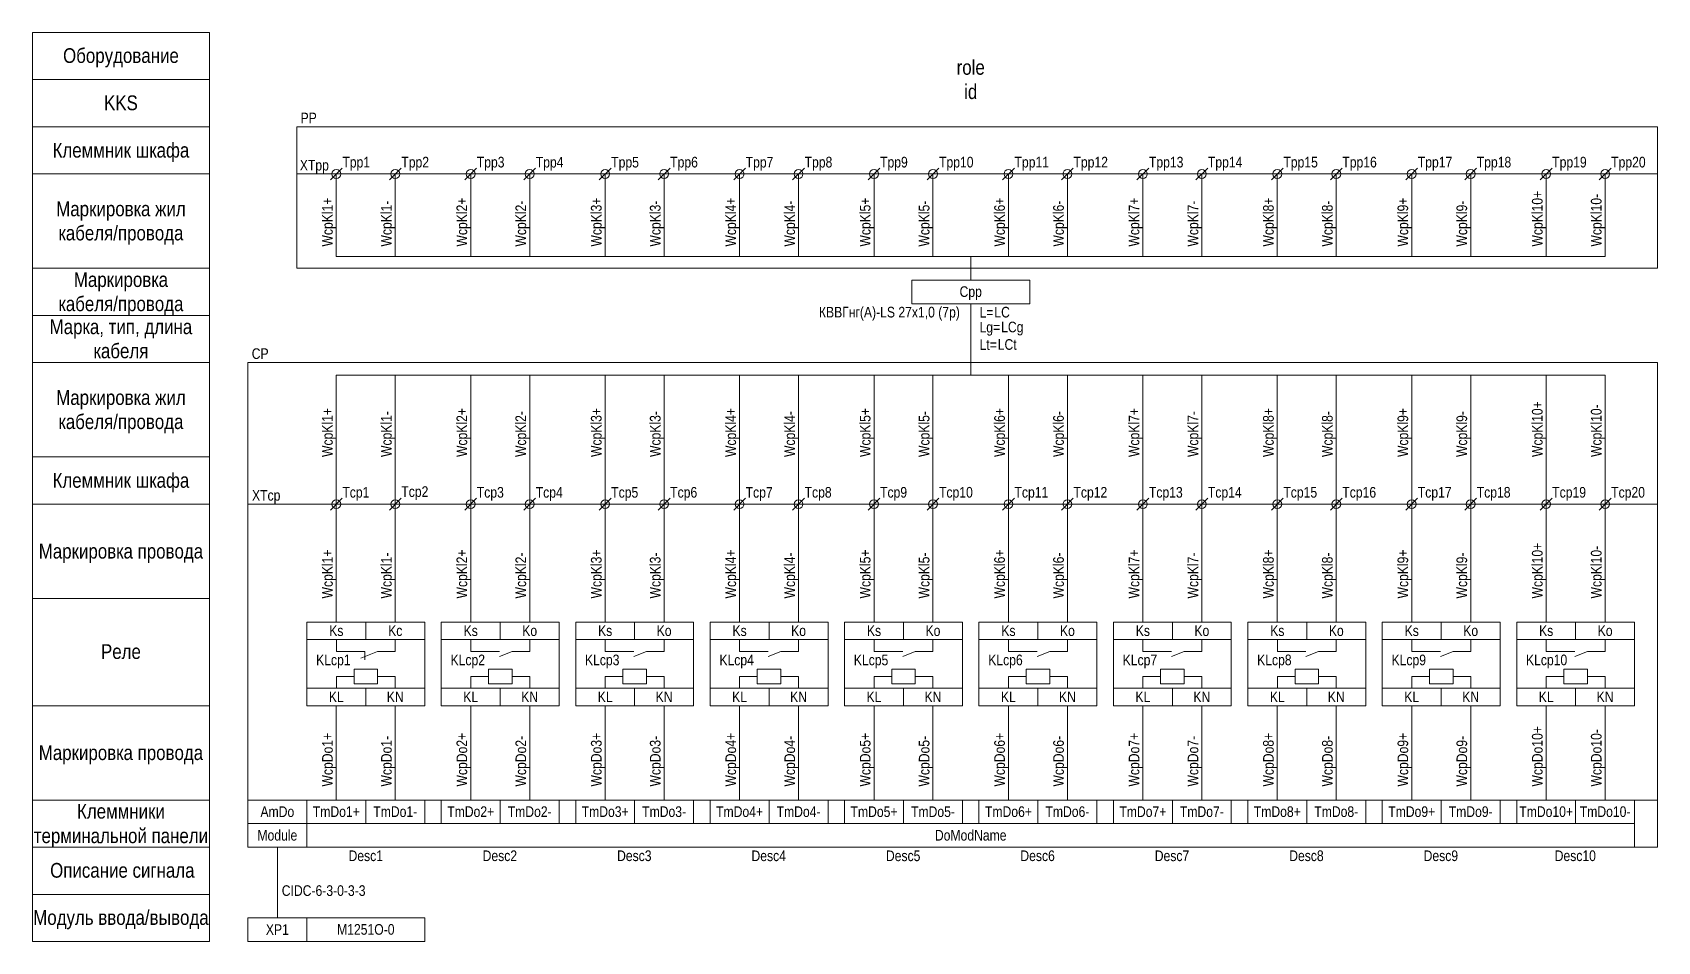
# Model space of a CAD drawing. Header units: millimetres. Extents: x 20 to 296, y -159 to -5.
import ezdxf

# ---------------------------------------------------------------- set-up
doc = ezdxf.new("R2010")
doc.units = ezdxf.units.MM
doc.header["$MEASUREMENT"] = 0
doc.linetypes.add('1_1', pattern=[2000, 1000, -1000])
doc.linetypes.add('4_2_1_2', pattern=[6702.777624, 3527.777672, -1763.888836, 0, -1411.111116])
for name, color, linetype in [('cp_names', 7, 'Continuous'), ('cp_params_di', 7, 'Continuous'), ('cp_params_do', 7, 'Continuous'), ('cp_static_di', 7, 'Continuous'), ('cp_static_do', 7, 'Continuous'), ('id_names', 7, 'Continuous'), ('id_params_di', 7, 'Continuous'), ('id_params_do', 7, 'Continuous'), ('id_static_di', 7, 'Continuous'), ('id_static_do', 7, 'Continuous')]:
    doc.layers.add(name, color=color, linetype=linetype)
doc.styles.add('СГЕНЕРИР_СТИЛЬ_1', font='ARIALN.TTF')

msp = doc.modelspace()

# ---------------------------------------------------------------- texts
at = {"layer": 'cp_names', "color": 7, "linetype": 'Continuous', "lineweight": 15, "insert": (35, -65.664115), "char_height": 2.5, "attachment_point": 2, "line_spacing_factor": 0.982786, "style": 'СГЕНЕРИР_СТИЛЬ_1'}
msp.add_mtext('\\A1;{\\pqc;\\fArial Narrow|b0|i0|c204|p34;Маркировка жил\\P\\pqc;\\fArial Narrow|b0|i0|c204|p34;кабеля/провода}', dxfattribs=at)
at = {"layer": 'cp_names', "color": 7, "linetype": 'Continuous', "lineweight": 15, "char_height": 2.5, "attachment_point": 2, "style": 'СГЕНЕРИР_СТИЛЬ_1'}
for s, insert in [('\\A1;{\\pqc;\\fArial Narrow|b0|i0|c204|p34;Клеммник\\fArial Narrow|b0|i0|c204|p34; шкафа}', (35, -79.717757)), ('\\A1;{\\pqc;\\fArial Narrow|b0|i0|c204|p34;Маркировка \\fArial Narrow|b0|i0|c204|p34;провода}', (35, -91.722933)), ('\\A1;{\\pqc;\\fArial Narrow|b0|i0|c204|p34;Реле}', (35, -108.753526)), ('\\A1;{\\pqc;\\fArial Narrow|b0|i0|c204|p34;Маркировка \\fArial Narrow|b0|i0|c204|p34;провода}', (35, -125.901755)), ('\\A1;{\\pqc;\\fArial Narrow|b0|i0|c204|p34;Описание сигнала}', (35.23526, -145.857646)), ('\\A1;{\\pqc;\\fArial Narrow|b0|i0|c204|p34;Модуль ввода/вывода}', (35.000029, -153.859411))]:
    msp.add_mtext(s, dxfattribs=dict(at, insert=insert))
at = {"layer": 'cp_names', "color": 7, "linetype": 'Continuous', "lineweight": 15, "insert": (35, -135.837745), "char_height": 2.5, "width": 30, "attachment_point": 2, "line_spacing_factor": 0.996518, "style": 'СГЕНЕРИР_СТИЛЬ_1'}
msp.add_mtext('\\A1;{\\pqc;\\fArial Narrow|b0|i0|c204|p34;Клеммник\\fArial Narrow|b0|i0|c204|p34;и терминальной панели}', dxfattribs=at)
at = {"layer": 'cp_params_di', "color": 7, "linetype": 'Continuous', "lineweight": 15, "char_height": 1.8, "style": 'СГЕНЕРИР_СТИЛЬ_1'}
for s, insert, attachment_point in [('\\A1;{\\pql;\\fArial Narrow|b0|i0|c204|p34;CP}', (57.181387, -58.566396), 1), ('\\A1;{\\pqr;\\fArial Narrow|b0|i0|c204|p34;XTcp}', (62.04351, -82.598162), 3), ('\\A1;{\\pql;\\fArial Narrow|b0|i0|c204|p34;Tcp1}', (72.55263, -82.087356), 1), ('\\A1;{\\pql;\\fArial Narrow|b0|i0|c204|p34;Tcp2}', (82.55263, -81.968974), 1), ('\\A1;{\\pql;\\fArial Narrow|b0|i0|c204|p34;Tcp3}', (95.352078, -82.087357), 1), ('\\A1;{\\pql;\\fArial Narrow|b0|i0|c204|p34;Tcp4}', (105.352078, -82.09498), 1), ('\\A1;{\\pql;\\fArial Narrow|b0|i0|c204|p34;Tcp5}', (118.151526, -82.094982), 1), ('\\A1;{\\pql;\\fArial Narrow|b0|i0|c204|p34;Tcp\\fArial Narrow|b0|i0|c204|p34;6}', (128.151536, -82.087358), 1), ('\\A1;{\\pql;\\fArial Narrow|b0|i0|c204|p34;Tcp\\fArial Narrow|b0|i0|c204|p34;7}', (140.950974, -82.094981), 1), ('\\A1;{\\pql;\\fArial Narrow|b0|i0|c204|p34;Tcp\\fArial Narrow|b0|i0|c204|p34;8}', (150.950974, -82.087358), 1), ('\\A1;{\\pql;\\fArial Narrow|b0|i0|c204|p34;Tcp\\fArial Narrow|b0|i0|c204|p34;9}', (163.750422, -82.08736), 1), ('\\A1;{\\pql;\\fArial Narrow|b0|i0|c204|p34;Tcp\\fArial Narrow|b0|i0|c204|p34;10}', (173.750432, -82.087359), 1), ('\\A1;{\\pql;\\fArial Narrow|b0|i0|c204|p34;Tcp\\fArial Narrow|b0|i0|c204|p34;11}', (186.54987, -82.087359), 1), ('\\A1;{\\pql;\\fArial Narrow|b0|i0|c204|p34;Tcp\\fArial Narrow|b0|i0|c204|p34;12}', (196.54987, -82.087359), 1), ('\\A1;{\\pql;\\fArial Narrow|b0|i0|c204|p34;Tcp\\fArial Narrow|b0|i0|c204|p34;13}', (209.349318, -82.087361), 1), ('\\A1;{\\pql;\\fArial Narrow|b0|i0|c204|p34;Tcp\\fArial Narrow|b0|i0|c204|p34;14}', (219.349328, -82.08736), 1), ('\\A1;{\\pql;\\fArial Narrow|b0|i0|c204|p34;Tcp\\fArial Narrow|b0|i0|c204|p34;15}', (232.148766, -82.08736), 1), ('\\A1;{\\pql;\\fArial Narrow|b0|i0|c204|p34;Tcp\\fArial Narrow|b0|i0|c204|p34;16}', (242.148766, -82.08736), 1), ('\\A1;{\\pql;\\fArial Narrow|b0|i0|c204|p34;Tcp\\fArial Narrow|b0|i0|c204|p34;17}', (254.948214, -82.087362), 1), ('\\A1;{\\pql;\\fArial Narrow|b0|i0|c204|p34;Tcp\\fArial Narrow|b0|i0|c204|p34;18}', (264.948224, -82.087361), 1), ('\\A1;{\\pql;\\fArial Narrow|b0|i0|c204|p34;Tcp\\fArial Narrow|b0|i0|c204|p34;19}', (277.747662, -82.087364), 1), ('\\A1;{\\pql;\\fArial Narrow|b0|i0|c204|p34;Tcp\\fArial Narrow|b0|i0|c204|p34;20}', (287.747672, -82.087363), 1)]:
    msp.add_mtext(s, dxfattribs=dict(at, insert=insert, attachment_point=attachment_point))
at = {"layer": 'cp_params_do', "color": 7, "linetype": 'Continuous', "lineweight": 15, "char_height": 1.8, "attachment_point": 1, "rotation": 90, "style": 'СГЕНЕРИР_СТИЛЬ_1'}
for s, insert in [('\\A1;{\\pql;\\pt2.5;\\fArial Narrow|b0|i0|c204|p34;WcpKl\\fArial Narrow|b0|i0|c204|p34;10\\fArial Narrow|b0|i0|c204|p34;+}', (274.311343, -41.308688)), ('\\A1;{\\pql;\\fArial Narrow|b0|i0|c204|p34;WcpKl\\fArial Narrow|b0|i0|c204|p34;10\\fArial Narrow|b0|i0|c204|p34;-}', (284.311343, -41.308687)), ('\\A1;{\\pql;\\fArial Narrow|b0|i0|c204|p34;WcpKl\\fArial Narrow|b0|i0|c204|p34;1\\fArial Narrow|b0|i0|c204|p34;+}', (69.116311, -41.308679)), ('\\A1;{\\pql;\\fArial Narrow|b0|i0|c204|p34;WcpKl\\fArial Narrow|b0|i0|c204|p34;1\\fArial Narrow|b0|i0|c204|p34;-}', (79.116311, -41.308678)), ('\\A1;{\\pql;\\fArial Narrow|b0|i0|c204|p34;WcpKl\\fArial Narrow|b0|i0|c204|p34;2\\fArial Narrow|b0|i0|c204|p34;+}', (91.915759, -41.308679)), ('\\A1;{\\pql;\\fArial Narrow|b0|i0|c204|p34;WcpKl\\fArial Narrow|b0|i0|c204|p34;2\\fArial Narrow|b0|i0|c204|p34;-}', (101.915759, -41.308679)), ('\\A1;{\\pql;\\pt2.5;\\fArial Narrow|b0|i0|c204|p34;WcpKl\\fArial Narrow|b0|i0|c204|p34;3\\fArial Narrow|b0|i0|c204|p34;+}', (114.715207, -41.308681)), ('\\A1;{\\pql;\\fArial Narrow|b0|i0|c204|p34;WcpKl\\fArial Narrow|b0|i0|c204|p34;3\\fArial Narrow|b0|i0|c204|p34;-}', (124.715207, -41.308681)), ('\\A1;{\\pql;\\fArial Narrow|b0|i0|c204|p34;WcpKl\\fArial Narrow|b0|i0|c204|p34;4\\fArial Narrow|b0|i0|c204|p34;+}', (137.522279, -41.308681)), ('\\A1;{\\pql;\\fArial Narrow|b0|i0|c204|p34;WcpKl\\fArial Narrow|b0|i0|c204|p34;4\\fArial Narrow|b0|i0|c204|p34;-}', (147.522279, -41.308681)), ('\\A1;{\\pql;\\pt2.5;\\fArial Narrow|b0|i0|c204|p34;WcpK\\fArial Narrow|b0|i0|c204|p34;l5\\fArial Narrow|b0|i0|c204|p34;+}', (160.321727, -41.308683)), ('\\A1;{\\pql;\\fArial Narrow|b0|i0|c204|p34;WcpKl\\fArial Narrow|b0|i0|c204|p34;5\\fArial Narrow|b0|i0|c204|p34;-}', (170.321727, -41.308683)), ('\\A1;{\\pql;\\fArial Narrow|b0|i0|c204|p34;WcpKl\\fArial Narrow|b0|i0|c204|p34;6\\fArial Narrow|b0|i0|c204|p34;+}', (183.113551, -41.308682)), ('\\A1;{\\pql;\\fArial Narrow|b0|i0|c204|p34;WcpKl\\fArial Narrow|b0|i0|c204|p34;6\\fArial Narrow|b0|i0|c204|p34;-}', (193.113551, -41.308682)), ('\\A1;{\\pql;\\pt2.5;\\fArial Narrow|b0|i0|c204|p34;WcpKl\\fArial Narrow|b0|i0|c204|p34;7\\fArial Narrow|b0|i0|c204|p34;+}', (205.920622, -41.308684)), ('\\A1;{\\pql;\\fArial Narrow|b0|i0|c204|p34;WcpKl\\fArial Narrow|b0|i0|c204|p34;7\\fArial Narrow|b0|i0|c204|p34;-}', (215.920622, -41.308684)), ('\\A1;{\\pql;\\fArial Narrow|b0|i0|c204|p34;WcpKl\\fArial Narrow|b0|i0|c204|p34;8\\fArial Narrow|b0|i0|c204|p34;+}', (228.712447, -41.308684)), ('\\A1;{\\pql;\\fArial Narrow|b0|i0|c204|p34;WcpKl\\fArial Narrow|b0|i0|c204|p34;8\\fArial Narrow|b0|i0|c204|p34;-}', (238.712447, -41.308683)), ('\\A1;{\\pql;\\pt2.5;\\fArial Narrow|b0|i0|c204|p34;WcpKl\\fArial Narrow|b0|i0|c204|p34;9\\fArial Narrow|b0|i0|c204|p34;+}', (251.511895, -41.308686)), ('\\A1;{\\pql;\\fArial Narrow|b0|i0|c204|p34;WcpKl\\fArial Narrow|b0|i0|c204|p34;9\\fArial Narrow|b0|i0|c204|p34;-}', (261.511895, -41.308685)), ('\\A1;{\\pql;\\fArial Narrow|b0|i0|c204|p34;WcpKl\\fArial Narrow|b0|i0|c204|p34;1\\fArial Narrow|b0|i0|c204|p34;+}', (69.116311, -76.999998)), ('\\A1;{\\pql;\\fArial Narrow|b0|i0|c204|p34;WcpKl\\fArial Narrow|b0|i0|c204|p34;2\\fArial Narrow|b0|i0|c204|p34;+}', (91.915759, -76.999999)), ('\\A1;{\\pql;\\pt2.5;\\fArial Narrow|b0|i0|c204|p34;WcpKl\\fArial Narrow|b0|i0|c204|p34;3\\fArial Narrow|b0|i0|c204|p34;+}', (114.715207, -77.000001)), ('\\A1;{\\pql;\\fArial Narrow|b0|i0|c204|p34;WcpKl\\fArial Narrow|b0|i0|c204|p34;4\\fArial Narrow|b0|i0|c204|p34;+}', (137.522279, -77.000001)), ('\\A1;{\\pql;\\pt2.5;\\fArial Narrow|b0|i0|c204|p34;WcpK\\fArial Narrow|b0|i0|c204|p34;l5\\fArial Narrow|b0|i0|c204|p34;+}', (160.321727, -77.000003)), ('\\A1;{\\pql;\\fArial Narrow|b0|i0|c204|p34;WcpKl\\fArial Narrow|b0|i0|c204|p34;6\\fArial Narrow|b0|i0|c204|p34;+}', (183.113551, -77.000002)), ('\\A1;{\\pql;\\pt2.5;\\fArial Narrow|b0|i0|c204|p34;WcpKl\\fArial Narrow|b0|i0|c204|p34;7\\fArial Narrow|b0|i0|c204|p34;+}', (205.920622, -77.000004)), ('\\A1;{\\pql;\\fArial Narrow|b0|i0|c204|p34;WcpKl\\fArial Narrow|b0|i0|c204|p34;8\\fArial Narrow|b0|i0|c204|p34;+}', (228.712447, -77.000003)), ('\\A1;{\\pql;\\pt2.5;\\fArial Narrow|b0|i0|c204|p34;WcpKl\\fArial Narrow|b0|i0|c204|p34;9\\fArial Narrow|b0|i0|c204|p34;+}', (251.511895, -77.000005)), ('\\A1;{\\pql;\\pt2.5;\\fArial Narrow|b0|i0|c204|p34;WcpKl\\fArial Narrow|b0|i0|c204|p34;10\\fArial Narrow|b0|i0|c204|p34;+}', (274.311343, -77.000007)), ('\\A1;{\\pql;\\fArial Narrow|b0|i0|c204|p34;WcpKl\\fArial Narrow|b0|i0|c204|p34;10\\fArial Narrow|b0|i0|c204|p34;-}', (284.311343, -77.000006)), ('\\A1;{\\pql;\\fArial Narrow|b0|i0|c204|p34;WcpKl\\fArial Narrow|b0|i0|c204|p34;1\\fArial Narrow|b0|i0|c204|p34;-}', (79.116311, -76.999997)), ('\\A1;{\\pql;\\fArial Narrow|b0|i0|c204|p34;WcpKl\\fArial Narrow|b0|i0|c204|p34;2\\fArial Narrow|b0|i0|c204|p34;-}', (101.915759, -76.999998)), ('\\A1;{\\pql;\\fArial Narrow|b0|i0|c204|p34;WcpKl\\fArial Narrow|b0|i0|c204|p34;3\\fArial Narrow|b0|i0|c204|p34;-}', (124.715207, -77)), ('\\A1;{\\pql;\\fArial Narrow|b0|i0|c204|p34;WcpKl\\fArial Narrow|b0|i0|c204|p34;4\\fArial Narrow|b0|i0|c204|p34;-}', (147.522279, -77)), ('\\A1;{\\pql;\\fArial Narrow|b0|i0|c204|p34;WcpKl\\fArial Narrow|b0|i0|c204|p34;5\\fArial Narrow|b0|i0|c204|p34;-}', (170.321727, -77.000002)), ('\\A1;{\\pql;\\fArial Narrow|b0|i0|c204|p34;WcpKl\\fArial Narrow|b0|i0|c204|p34;6\\fArial Narrow|b0|i0|c204|p34;-}', (193.113551, -77.000001)), ('\\A1;{\\pql;\\fArial Narrow|b0|i0|c204|p34;WcpKl\\fArial Narrow|b0|i0|c204|p34;7\\fArial Narrow|b0|i0|c204|p34;-}', (215.920622, -77.000003)), ('\\A1;{\\pql;\\fArial Narrow|b0|i0|c204|p34;WcpKl\\fArial Narrow|b0|i0|c204|p34;8\\fArial Narrow|b0|i0|c204|p34;-}', (238.712447, -77.000002)), ('\\A1;{\\pql;\\fArial Narrow|b0|i0|c204|p34;WcpKl\\fArial Narrow|b0|i0|c204|p34;9\\fArial Narrow|b0|i0|c204|p34;-}', (261.511895, -77.000004)), ('\\A1;{\\pql;\\fArial Narrow|b0|i0|c204|p34;WcpKl\\fArial Narrow|b0|i0|c204|p34;1\\fArial Narrow|b0|i0|c204|p34;+}', (69.116311, -101)), ('\\A1;{\\pql;\\fArial Narrow|b0|i0|c204|p34;WcpKl\\fArial Narrow|b0|i0|c204|p34;1\\fArial Narrow|b0|i0|c204|p34;-}', (79.116311, -100.999999)), ('\\A1;{\\pql;\\fArial Narrow|b0|i0|c204|p34;WcpKl\\fArial Narrow|b0|i0|c204|p34;2\\fArial Narrow|b0|i0|c204|p34;+}', (91.915759, -101.000001)), ('\\A1;{\\pql;\\fArial Narrow|b0|i0|c204|p34;WcpKl\\fArial Narrow|b0|i0|c204|p34;2\\fArial Narrow|b0|i0|c204|p34;-}', (101.915759, -101)), ('\\A1;{\\pql;\\pt2.5;\\fArial Narrow|b0|i0|c204|p34;WcpKl\\fArial Narrow|b0|i0|c204|p34;3\\fArial Narrow|b0|i0|c204|p34;+}', (114.715207, -101.000003)), ('\\A1;{\\pql;\\fArial Narrow|b0|i0|c204|p34;WcpKl\\fArial Narrow|b0|i0|c204|p34;3\\fArial Narrow|b0|i0|c204|p34;-}', (124.715207, -101.000002)), ('\\A1;{\\pql;\\fArial Narrow|b0|i0|c204|p34;WcpKl\\fArial Narrow|b0|i0|c204|p34;4\\fArial Narrow|b0|i0|c204|p34;+}', (137.522279, -101.000002)), ('\\A1;{\\pql;\\fArial Narrow|b0|i0|c204|p34;WcpKl\\fArial Narrow|b0|i0|c204|p34;4\\fArial Narrow|b0|i0|c204|p34;-}', (147.522279, -101.000001)), ('\\A1;{\\pql;\\pt2.5;\\fArial Narrow|b0|i0|c204|p34;WcpK\\fArial Narrow|b0|i0|c204|p34;l5\\fArial Narrow|b0|i0|c204|p34;+}', (160.321727, -101.000004)), ('\\A1;{\\pql;\\fArial Narrow|b0|i0|c204|p34;WcpKl\\fArial Narrow|b0|i0|c204|p34;5\\fArial Narrow|b0|i0|c204|p34;-}', (170.321727, -101.000003)), ('\\A1;{\\pql;\\fArial Narrow|b0|i0|c204|p34;WcpKl\\fArial Narrow|b0|i0|c204|p34;6\\fArial Narrow|b0|i0|c204|p34;+}', (183.113551, -101.000003)), ('\\A1;{\\pql;\\fArial Narrow|b0|i0|c204|p34;WcpKl\\fArial Narrow|b0|i0|c204|p34;6\\fArial Narrow|b0|i0|c204|p34;-}', (193.113551, -101.000002)), ('\\A1;{\\pql;\\pt2.5;\\fArial Narrow|b0|i0|c204|p34;WcpKl\\fArial Narrow|b0|i0|c204|p34;7\\fArial Narrow|b0|i0|c204|p34;+}', (205.920622, -101.000005)), ('\\A1;{\\pql;\\fArial Narrow|b0|i0|c204|p34;WcpKl\\fArial Narrow|b0|i0|c204|p34;7\\fArial Narrow|b0|i0|c204|p34;-}', (215.920622, -101.000004)), ('\\A1;{\\pql;\\fArial Narrow|b0|i0|c204|p34;WcpKl\\fArial Narrow|b0|i0|c204|p34;8\\fArial Narrow|b0|i0|c204|p34;+}', (228.712447, -101.000004)), ('\\A1;{\\pql;\\fArial Narrow|b0|i0|c204|p34;WcpKl\\fArial Narrow|b0|i0|c204|p34;8\\fArial Narrow|b0|i0|c204|p34;-}', (238.712447, -101.000003)), ('\\A1;{\\pql;\\pt2.5;\\fArial Narrow|b0|i0|c204|p34;WcpKl\\fArial Narrow|b0|i0|c204|p34;9\\fArial Narrow|b0|i0|c204|p34;+}', (251.511895, -101.000006)), ('\\A1;{\\pql;\\fArial Narrow|b0|i0|c204|p34;WcpKl\\fArial Narrow|b0|i0|c204|p34;9\\fArial Narrow|b0|i0|c204|p34;-}', (261.511895, -101.000005)), ('\\A1;{\\pql;\\pt2.5;\\fArial Narrow|b0|i0|c204|p34;WcpKl\\fArial Narrow|b0|i0|c204|p34;10\\fArial Narrow|b0|i0|c204|p34;+}', (274.311343, -101.000008)), ('\\A1;{\\pql;\\fArial Narrow|b0|i0|c204|p34;WcpKl\\fArial Narrow|b0|i0|c204|p34;10\\fArial Narrow|b0|i0|c204|p34;-}', (284.311343, -101.000007)), ('\\A1;{\\pql;\\fArial Narrow|b0|i0|c204|p34;WcpDo1\\fArial Narrow|b0|i0|c204|p34;+}', (69.116313, -132.8942)), ('\\A1;{\\pql;\\fArial Narrow|b0|i0|c204|p34;WcpDo\\fArial Narrow|b0|i0|c204|p34;2\\fArial Narrow|b0|i0|c204|p34;+}', (91.915758, -132.8942)), ('\\A1;{\\pql;\\fArial Narrow|b0|i0|c204|p34;WcpDo\\fArial Narrow|b0|i0|c204|p34;3\\fArial Narrow|b0|i0|c204|p34;+}', (114.715206, -132.894202)), ('\\A1;{\\pql;\\fArial Narrow|b0|i0|c204|p34;WcpDo\\fArial Narrow|b0|i0|c204|p34;4\\fArial Narrow|b0|i0|c204|p34;+}', (137.522277, -132.894201)), ('\\A1;{\\pql;\\fArial Narrow|b0|i0|c204|p34;WcpDo\\fArial Narrow|b0|i0|c204|p34;5\\fArial Narrow|b0|i0|c204|p34;+}', (160.321725, -132.894203)), ('\\A1;{\\pql;\\fArial Narrow|b0|i0|c204|p34;WcpDo\\fArial Narrow|b0|i0|c204|p34;6\\fArial Narrow|b0|i0|c204|p34;+}', (183.11355, -132.894203)), ('\\A1;{\\pql;\\fArial Narrow|b0|i0|c204|p34;WcpDo\\fArial Narrow|b0|i0|c204|p34;7\\fArial Narrow|b0|i0|c204|p34;+}', (205.920621, -132.894205)), ('\\A1;{\\pql;\\fArial Narrow|b0|i0|c204|p34;WcpDo\\fArial Narrow|b0|i0|c204|p34;8\\fArial Narrow|b0|i0|c204|p34;+}', (228.712446, -132.894204)), ('\\A1;{\\pql;\\fArial Narrow|b0|i0|c204|p34;WcpDo\\fArial Narrow|b0|i0|c204|p34;9\\fArial Narrow|b0|i0|c204|p34;+}', (251.511893, -132.894206)), ('\\A1;{\\pql;\\fArial Narrow|b0|i0|c204|p34;WcpDo\\fArial Narrow|b0|i0|c204|p34;10\\fArial Narrow|b0|i0|c204|p34;+}', (274.311341, -132.894208)), ('\\A1;{\\pql;\\fArial Narrow|b0|i0|c204|p34;WcpDo\\fArial Narrow|b0|i0|c204|p34;10\\fArial Narrow|b0|i0|c204|p34;-}', (284.311337, -132.894203)), ('\\A1;{\\pql;\\fArial Narrow|b0|i0|c204|p34;WcpDo1\\fArial Narrow|b0|i0|c204|p34;-}', (79.116309, -132.894195)), ('\\A1;{\\pql;\\fArial Narrow|b0|i0|c204|p34;WcpDo\\fArial Narrow|b0|i0|c204|p34;2\\fArial Narrow|b0|i0|c204|p34;-}', (101.915754, -132.894195)), ('\\A1;{\\pql;\\fArial Narrow|b0|i0|c204|p34;WcpDo\\fArial Narrow|b0|i0|c204|p34;3\\fArial Narrow|b0|i0|c204|p34;-}', (124.715202, -132.894197)), ('\\A1;{\\pql;\\fArial Narrow|b0|i0|c204|p34;WcpDo\\fArial Narrow|b0|i0|c204|p34;4\\fArial Narrow|b0|i0|c204|p34;-}', (147.522273, -132.894197)), ('\\A1;{\\pql;\\fArial Narrow|b0|i0|c204|p34;WcpDo\\fArial Narrow|b0|i0|c204|p34;5\\fArial Narrow|b0|i0|c204|p34;-}', (170.321721, -132.894199)), ('\\A1;{\\pql;\\fArial Narrow|b0|i0|c204|p34;WcpDo\\fArial Narrow|b0|i0|c204|p34;6\\fArial Narrow|b0|i0|c204|p34;-}', (193.113546, -132.894198)), ('\\A1;{\\pql;\\fArial Narrow|b0|i0|c204|p34;WcpDo\\fArial Narrow|b0|i0|c204|p34;7\\fArial Narrow|b0|i0|c204|p34;-}', (215.920617, -132.8942)), ('\\A1;{\\pql;\\fArial Narrow|b0|i0|c204|p34;WcpDo\\fArial Narrow|b0|i0|c204|p34;8\\fArial Narrow|b0|i0|c204|p34;-}', (238.712441, -132.894199)), ('\\A1;{\\pql;\\fArial Narrow|b0|i0|c204|p34;WcpDo\\fArial Narrow|b0|i0|c204|p34;9\\fArial Narrow|b0|i0|c204|p34;-}', (261.511889, -132.894201))]:
    msp.add_mtext(s, dxfattribs=dict(at, insert=insert))
at = {"layer": 'cp_params_do', "color": 7, "linetype": 'Continuous', "lineweight": 15, "char_height": 1.8, "attachment_point": 2, "style": 'СГЕНЕРИР_СТИЛЬ_1'}
for s, insert in [('\\A1;{\\pqc;\\fArial Narrow|b0|i0|c204|p34;Ks}', (71.525773, -105.562877)), ('\\A1;{\\pqc;\\fArial Narrow|b0|i0|c204|p34;Kc}', (81.525773, -105.562875)), ('\\A1;{\\pqc;\\fArial Narrow|b0|i0|c204|p34;Ks}', (94.325221, -105.562876)), ('\\A1;{\\pqc;\\fArial Narrow|b0|i0|c204|p34;Ko}', (104.325221, -105.562875)), ('\\A1;{\\pqc;\\fArial Narrow|b0|i0|c204|p34;Ks}', (117.124669, -105.562878)), ('\\A1;{\\pqc;\\fArial Narrow|b0|i0|c204|p34;Ko}', (127.124669, -105.562877)), ('\\A1;{\\pqc;\\fArial Narrow|b0|i0|c204|p34;Ks}', (139.924117, -105.562877)), ('\\A1;{\\pqc;\\fArial Narrow|b0|i0|c204|p34;Ko}', (149.924117, -105.562876)), ('\\A1;{\\pqc;\\fArial Narrow|b0|i0|c204|p34;Ks}', (162.723565, -105.562879)), ('\\A1;{\\pqc;\\fArial Narrow|b0|i0|c204|p34;Ko}', (172.723565, -105.562878)), ('\\A1;{\\pqc;\\fArial Narrow|b0|i0|c204|p34;Ks}', (185.523013, -105.562878)), ('\\A1;{\\pqc;\\fArial Narrow|b0|i0|c204|p34;Ko}', (195.523013, -105.562877)), ('\\A1;{\\pqc;\\fArial Narrow|b0|i0|c204|p34;Ks}', (208.322461, -105.56288)), ('\\A1;{\\pqc;\\fArial Narrow|b0|i0|c204|p34;Ko}', (218.322461, -105.562879)), ('\\A1;{\\pqc;\\fArial Narrow|b0|i0|c204|p34;Ks}', (231.121908, -105.562879)), ('\\A1;{\\pqc;\\fArial Narrow|b0|i0|c204|p34;Ko}', (241.121908, -105.562878)), ('\\A1;{\\pqc;\\fArial Narrow|b0|i0|c204|p34;Ks}', (253.921356, -105.562881)), ('\\A1;{\\pqc;\\fArial Narrow|b0|i0|c204|p34;Ko}', (263.921356, -105.56288)), ('\\A1;{\\pqc;\\fArial Narrow|b0|i0|c204|p34;Ks}', (276.720804, -105.562883)), ('\\A1;{\\pqc;\\fArial Narrow|b0|i0|c204|p34;Ko}', (286.720804, -105.562882)), ('\\A1;{\\pqc;\\fArial Narrow|b0|i0|c204|p34;KLcp\\fArial Narrow|b0|i0|c204|p34;1}', (71.023511, -110.519959)), ('\\A1;{\\pqc;\\fArial Narrow|b0|i0|c204|p34;KLcp\\fArial Narrow|b0|i0|c204|p34;2}', (93.822959, -110.519959)), ('\\A1;{\\pqc;\\fArial Narrow|b0|i0|c204|p34;KLcp\\fArial Narrow|b0|i0|c204|p34;3}', (116.622407, -110.519961)), ('\\A1;{\\pqc;\\fArial Narrow|b0|i0|c204|p34;KLcp\\fArial Narrow|b0|i0|c204|p34;4}', (139.421852, -110.527584)), ('\\A1;{\\pqc;\\fArial Narrow|b0|i0|c204|p34;KLcp\\fArial Narrow|b0|i0|c204|p34;5}', (162.2213, -110.527586)), ('\\A1;{\\pqc;\\fArial Narrow|b0|i0|c204|p34;KLcp\\fArial Narrow|b0|i0|c204|p34;6}', (185.020748, -110.519962)), ('\\A1;{\\pqc;\\fArial Narrow|b0|i0|c204|p34;KLcp\\fArial Narrow|b0|i0|c204|p34;7}', (207.820196, -110.527587)), ('\\A1;{\\pqc;\\fArial Narrow|b0|i0|c204|p34;KLcp\\fArial Narrow|b0|i0|c204|p34;8}', (230.619644, -110.519963)), ('\\A1;{\\pqc;\\fArial Narrow|b0|i0|c204|p34;KLcp\\fArial Narrow|b0|i0|c204|p34;9}', (253.419092, -110.519965)), ('\\A1;{\\pqc;\\fArial Narrow|b0|i0|c204|p34;KLcp\\fArial Narrow|b0|i0|c204|p34;10}', (276.794536, -110.519967)), ('\\A1;{\\pqc;\\fArial Narrow|b0|i0|c204|p34;KL}', (71.525773, -116.776984)), ('\\A1;{\\pqc;\\fArial Narrow|b0|i0|c204|p34;KN}', (81.525773, -116.776987)), ('\\A1;{\\pqc;\\fArial Narrow|b0|i0|c204|p34;KL}', (94.325221, -116.776984)), ('\\A1;{\\pqc;\\fArial Narrow|b0|i0|c204|p34;KN}', (104.325221, -116.776987)), ('\\A1;{\\pqc;\\fArial Narrow|b0|i0|c204|p34;KL}', (117.124669, -116.776986)), ('\\A1;{\\pqc;\\fArial Narrow|b0|i0|c204|p34;KN}', (127.124669, -116.776989)), ('\\A1;{\\pqc;\\fArial Narrow|b0|i0|c204|p34;KL}', (139.924117, -116.776985)), ('\\A1;{\\pqc;\\fArial Narrow|b0|i0|c204|p34;KN}', (149.924117, -116.776988)), ('\\A1;{\\pqc;\\fArial Narrow|b0|i0|c204|p34;KL}', (162.723565, -116.776987)), ('\\A1;{\\pqc;\\fArial Narrow|b0|i0|c204|p34;KN}', (172.723565, -116.77699)), ('\\A1;{\\pqc;\\fArial Narrow|b0|i0|c204|p34;KL}', (185.523013, -116.776986)), ('\\A1;{\\pqc;\\fArial Narrow|b0|i0|c204|p34;KN}', (195.523013, -116.776989)), ('\\A1;{\\pqc;\\fArial Narrow|b0|i0|c204|p34;KL}', (208.322461, -116.776988)), ('\\A1;{\\pqc;\\fArial Narrow|b0|i0|c204|p34;KN}', (218.322461, -116.776991)), ('\\A1;{\\pqc;\\fArial Narrow|b0|i0|c204|p34;KL}', (231.121908, -116.776987)), ('\\A1;{\\pqc;\\fArial Narrow|b0|i0|c204|p34;KN}', (241.121908, -116.77699)), ('\\A1;{\\pqc;\\fArial Narrow|b0|i0|c204|p34;KL}', (253.921356, -116.776989)), ('\\A1;{\\pqc;\\fArial Narrow|b0|i0|c204|p34;KN}', (263.921356, -116.776992)), ('\\A1;{\\pqc;\\fArial Narrow|b0|i0|c204|p34;KL}', (276.720804, -116.776991)), ('\\A1;{\\pqc;\\fArial Narrow|b0|i0|c204|p34;KN}', (286.720804, -116.776994)), ('\\A1;{\\pqc;\\fArial Narrow|b0|i0|c204|p34;Am\\fArial Narrow|b0|i0|c204|p34;Do}', (61.525773, -136.259337)), ('\\A1;{\\pqc;\\fArial Narrow|b0|i0|c204|p34;TmD\\fArial Narrow|b0|i0|c204|p34;o\\fArial Narrow|b0|i0|c204|p34;1+}', (71.525773, -136.251716)), ('\\A1;{\\pqc;\\fArial Narrow|b0|i0|c204|p34;TmD\\fArial Narrow|b0|i0|c204|p34;o\\fArial Narrow|b0|i0|c204|p34;1-}', (81.525773, -136.251716)), ('\\A1;{\\pqc;\\fArial Narrow|b0|i0|c204|p34;TmD\\fArial Narrow|b0|i0|c204|p34;o\\fArial Narrow|b0|i0|c204|p34;2+}', (94.325221, -136.251716)), ('\\A1;{\\pqc;\\fArial Narrow|b0|i0|c204|p34;TmD\\fArial Narrow|b0|i0|c204|p34;o\\fArial Narrow|b0|i0|c204|p34;2-}', (104.325221, -136.251716)), ('\\A1;{\\pqc;\\fArial Narrow|b0|i0|c204|p34;TmD\\fArial Narrow|b0|i0|c204|p34;o3\\fArial Narrow|b0|i0|c204|p34;+}', (117.124669, -136.251718)), ('\\A1;{\\pqc;\\fArial Narrow|b0|i0|c204|p34;TmD\\fArial Narrow|b0|i0|c204|p34;o3\\fArial Narrow|b0|i0|c204|p34;-}', (127.124669, -136.251718)), ('\\A1;{\\pqc;\\fArial Narrow|b0|i0|c204|p34;TmDo\\fArial Narrow|b0|i0|c204|p34;4\\fArial Narrow|b0|i0|c204|p34;+}', (139.924117, -136.259341)), ('\\A1;{\\pqc;\\fArial Narrow|b0|i0|c204|p34;TmDo\\fArial Narrow|b0|i0|c204|p34;4\\fArial Narrow|b0|i0|c204|p34;-}', (149.924117, -136.259341)), ('\\A1;{\\pqc;\\fArial Narrow|b0|i0|c204|p34;TmDo\\fArial Narrow|b0|i0|c204|p34;5\\fArial Narrow|b0|i0|c204|p34;+}', (162.723565, -136.259343)), ('\\A1;{\\pqc;\\fArial Narrow|b0|i0|c204|p34;TmDo\\fArial Narrow|b0|i0|c204|p34;5\\fArial Narrow|b0|i0|c204|p34;-}', (172.723565, -136.259343)), ('\\A1;{\\pqc;\\fArial Narrow|b0|i0|c204|p34;TmDo\\fArial Narrow|b0|i0|c204|p34;6\\fArial Narrow|b0|i0|c204|p34;+}', (185.523013, -136.251719)), ('\\A1;{\\pqc;\\fArial Narrow|b0|i0|c204|p34;TmDo\\fArial Narrow|b0|i0|c204|p34;6\\fArial Narrow|b0|i0|c204|p34;-}', (195.523013, -136.251719)), ('\\A1;{\\pqc;\\fArial Narrow|b0|i0|c204|p34;TmDo\\fArial Narrow|b0|i0|c204|p34;7\\fArial Narrow|b0|i0|c204|p34;+}', (208.322461, -136.259344)), ('\\A1;{\\pqc;\\fArial Narrow|b0|i0|c204|p34;TmDo\\fArial Narrow|b0|i0|c204|p34;7\\fArial Narrow|b0|i0|c204|p34;-}', (218.322461, -136.259344)), ('\\A1;{\\pqc;\\fArial Narrow|b0|i0|c204|p34;TmDo\\fArial Narrow|b0|i0|c204|p34;8\\fArial Narrow|b0|i0|c204|p34;+}', (231.121908, -136.25172)), ('\\A1;{\\pqc;\\fArial Narrow|b0|i0|c204|p34;TmDo\\fArial Narrow|b0|i0|c204|p34;8\\fArial Narrow|b0|i0|c204|p34;-}', (241.121908, -136.25172)), ('\\A1;{\\pqc;\\fArial Narrow|b0|i0|c204|p34;TmDo\\fArial Narrow|b0|i0|c204|p34;9\\fArial Narrow|b0|i0|c204|p34;+}', (253.921356, -136.251722)), ('\\A1;{\\pqc;\\fArial Narrow|b0|i0|c204|p34;TmDo\\fArial Narrow|b0|i0|c204|p34;9\\fArial Narrow|b0|i0|c204|p34;-}', (263.921356, -136.251722)), ('\\A1;{\\pqc;\\fArial Narrow|b0|i0|c204|p34;TmDo\\fArial Narrow|b0|i0|c204|p34;10\\fArial Narrow|b0|i0|c204|p34;+}', (276.720804, -136.251724)), ('\\A1;{\\pqc;\\fArial Narrow|b0|i0|c204|p34;TmDo\\fArial Narrow|b0|i0|c204|p34;10\\fArial Narrow|b0|i0|c204|p34;-}', (286.720804, -136.251724)), ('\\A1;{\\pqc;\\fArial Narrow|b0|i0|c204|p34;D\\fArial Narrow|b0|i0|c204|p34;o\\fArial Narrow|b0|i0|c204|p34;ModName}', (179.123289, -140.259337))]:
    msp.add_mtext(s, dxfattribs=dict(at, insert=insert))
at = {"layer": 'cp_static_do', "color": 7, "linetype": 'Continuous', "lineweight": 15, "char_height": 1.8, "attachment_point": 2, "style": 'СГЕНЕРИР_СТИЛЬ_1'}
for s, insert in [('\\A1;{\\pqc;\\fArial Narrow|b0|i0|c204|p34;Module}', (61.525773, -140.259338)), ('\\A1;{\\pqc;\\fArial Narrow|b0|i0|c204|p34;XP1}', (61.525773, -156.251713)), ('\\A1;{\\pqc;\\fArial Narrow|b0|i0|c204|p34;M1251O-0}', (76.525773, -156.227581))]:
    msp.add_mtext(s, dxfattribs=dict(at, insert=insert))
at = {"layer": 'cp_static_do', "color": 7, "linetype": 'Continuous', "lineweight": 15, "char_height": 1.8, "width": 20, "attachment_point": 2, "style": 'СГЕНЕРИР_СТИЛЬ_1'}
for s, insert in [('\\A1;{\\pqc;\\fArial Narrow|b0|i0|c204|p34;Desc1}', (76.525773, -143.734065)), ('\\A1;{\\pqc;\\fArial Narrow|b0|i0|c204|p34;Desc2}', (99.266014, -143.734069)), ('\\A1;{\\pqc;\\fArial Narrow|b0|i0|c204|p34;Desc3}', (122.065462, -143.734068)), ('\\A1;{\\pqc;\\fArial Narrow|b0|i0|c204|p34;Desc\\fArial Narrow|b0|i0|c204|p34;4}', (144.86491, -143.741694)), ('\\A1;{\\pqc;\\fArial Narrow|b0|i0|c204|p34;Desc\\fArial Narrow|b0|i0|c204|p34;5}', (167.664358, -143.741693)), ('\\A1;{\\pqc;\\fArial Narrow|b0|i0|c204|p34;Desc\\fArial Narrow|b0|i0|c204|p34;6}', (190.463806, -143.734071)), ('\\A1;{\\pqc;\\fArial Narrow|b0|i0|c204|p34;Desc\\fArial Narrow|b0|i0|c204|p34;7}', (213.263254, -143.741694)), ('\\A1;{\\pqc;\\fArial Narrow|b0|i0|c204|p34;Desc\\fArial Narrow|b0|i0|c204|p34;8}', (236.062702, -143.734072)), ('\\A1;{\\pqc;\\fArial Narrow|b0|i0|c204|p34;Desc\\fArial Narrow|b0|i0|c204|p34;9}', (258.86215, -143.734072)), ('\\A1;{\\pqc;\\fArial Narrow|b0|i0|c204|p34;Desc\\fArial Narrow|b0|i0|c204|p34;10}', (281.661598, -143.734074))]:
    msp.add_mtext(s, dxfattribs=dict(at, insert=insert))
at = {"layer": 'id_names', "color": 7, "linetype": 'Continuous', "lineweight": 15, "char_height": 2.5, "attachment_point": 2, "style": 'СГЕНЕРИР_СТИЛЬ_1'}
for s, insert in [('\\A1;{\\pqc;\\fArial Narrow|b0|i0|c204|p34;Оборудование}', (35, -7.6647)), ('\\A1;{\\pqc;\\fArial Narrow|b0|i0|c204|p34;KKS}', (35, -15.678817)), ('\\A1;{\\pqc;\\fArial Narrow|b0|i0|c204|p34;Клеммник\\fArial Narrow|b0|i0|c204|p34; шкафа}', (35, -23.717757))]:
    msp.add_mtext(s, dxfattribs=dict(at, insert=insert))
for s, insert, line_spacing_factor in [('\\A1;{\\pqc;\\fArial Narrow|b0|i0|c204|p34;Маркировка жил\\P\\pqc;\\fArial Narrow|b0|i0|c204|p34;кабеля/провода}', (35, -33.664115), 0.982786), ('\\A1;{\\pqc;\\fArial Narrow|b0|i0|c204|p34;Маркировка\\P\\pqc;\\fArial Narrow|b0|i0|c204|p34;кабеля/провода}', (35, -45.664113), 0.982786), ('\\A1;{\\pqc;\\fArial Narrow|b0|i0|c204|p34;Марка, тип\\fArial Narrow|b0|i0|c204|p34;, длина\\P\\pqc;\\fArial Narrow|b0|i0|c204|p34;кабеля}', (35, -53.664115), 0.98101)]:
    msp.add_mtext(s, dxfattribs=dict(at, insert=insert, line_spacing_factor=line_spacing_factor))
at = {"layer": 'id_params_di', "color": 7, "linetype": 'Continuous', "lineweight": 15, "style": 'СГЕНЕРИР_СТИЛЬ_1'}
for s, insert, char_height, attachment_point in [('\\A1;{\\pqc;\\fArial Narrow|b0|i0|c204|p34;role}', (179.123287, -9.664115), 2.5, 2), ('\\A1;{\\pqc;\\fArial Narrow|b0|i0|c204|p34;id}', (179.123287, -13.781765), 2.5, 2), ('\\A1;{\\pql;\\fArial Narrow|b0|i0|c204|p34;LC}', (183.133561, -51.531116), 1.8, 1), ('\\A1;{\\pql;\\fArial Narrow|b0|i0|c204|p34;LCg}', (184.285572, -54.047834), 1.8, 1), ('\\A1;{\\pql;\\fArial Narrow|b0|i0|c204|p34;LCt}', (183.709579, -57.012561), 1.8, 1)]:
    msp.add_mtext(s, dxfattribs=dict(at, insert=insert, char_height=char_height, attachment_point=attachment_point))
at = {"layer": 'id_params_do', "color": 7, "linetype": 'Continuous', "lineweight": 15, "char_height": 1.8, "style": 'СГЕНЕРИР_СТИЛЬ_1'}
for s, insert, attachment_point in [('\\A1;{\\pql;\\fArial Narrow|b0|i0|c204|p34;P\\fArial Narrow|b0|i0|c204|p34;P}', (65.465175, -18.59816), 1), ('\\A1;{\\pqr;\\fArial Narrow|b0|i0|c204|p34;XTpp}', (70.264199, -26.598155), 3), ('\\A1;{\\pql;\\fArial Narrow|b0|i0|c204|p34;Tpp1}', (72.552629, -26.087356), 1), ('\\A1;{\\pql;\\fArial Narrow|b0|i0|c204|p34;Tpp2}', (82.552629, -26.087355), 1), ('\\A1;{\\pql;\\fArial Narrow|b0|i0|c204|p34;Tpp\\fArial Narrow|b0|i0|c204|p34;3}', (95.352077, -26.087355), 1), ('\\A1;{\\pql;\\fArial Narrow|b0|i0|c204|p34;Tpp\\fArial Narrow|b0|i0|c204|p34;4}', (105.352077, -26.094978), 1), ('\\A1;{\\pql;\\fArial Narrow|b0|i0|c204|p34;Tpp\\fArial Narrow|b0|i0|c204|p34;5}', (118.151525, -26.094979), 1), ('\\A1;{\\pql;\\fArial Narrow|b0|i0|c204|p34;Tpp\\fArial Narrow|b0|i0|c204|p34;6}', (128.151525, -26.087355), 1), ('\\A1;{\\pql;\\fArial Narrow|b0|i0|c204|p34;Tpp\\fArial Narrow|b0|i0|c204|p34;7}', (140.950982, -26.094977), 1), ('\\A1;{\\pql;\\fArial Narrow|b0|i0|c204|p34;Tpp\\fArial Narrow|b0|i0|c204|p34;8}', (150.950982, -26.087354), 1), ('\\A1;{\\pql;\\fArial Narrow|b0|i0|c204|p34;Tpp\\fArial Narrow|b0|i0|c204|p34;9}', (163.75044, -26.087353), 1), ('\\A1;{\\pql;\\fArial Narrow|b0|i0|c204|p34;Tpp\\fArial Narrow|b0|i0|c204|p34;10}', (173.75044, -26.087353), 1), ('\\A1;{\\pql;\\fArial Narrow|b0|i0|c204|p34;Tpp1\\fArial Narrow|b0|i0|c204|p34;1}', (186.549898, -26.087352), 1), ('\\A1;{\\pql;\\fArial Narrow|b0|i0|c204|p34;Tpp\\fArial Narrow|b0|i0|c204|p34;12}', (196.549898, -26.087351), 1), ('\\A1;{\\pql;\\fArial Narrow|b0|i0|c204|p34;Tpp\\fArial Narrow|b0|i0|c204|p34;13}', (209.349336, -26.087352), 1), ('\\A1;{\\pql;\\fArial Narrow|b0|i0|c204|p34;Tpp\\fArial Narrow|b0|i0|c204|p34;14}', (219.349356, -26.08735), 1), ('\\A1;{\\pql;\\fArial Narrow|b0|i0|c204|p34;Tpp\\fArial Narrow|b0|i0|c204|p34;15}', (232.148814, -26.087349), 1), ('\\A1;{\\pql;\\fArial Narrow|b0|i0|c204|p34;Tpp1\\fArial Narrow|b0|i0|c204|p34;6}', (242.148814, -26.087349), 1), ('\\A1;{\\pql;\\fArial Narrow|b0|i0|c204|p34;Tpp1\\fArial Narrow|b0|i0|c204|p34;7}', (254.948271, -26.087348), 1), ('\\A1;{\\pql;\\fArial Narrow|b0|i0|c204|p34;Tpp1\\fArial Narrow|b0|i0|c204|p34;8}', (264.948271, -26.087348), 1), ('\\A1;{\\pql;\\fArial Narrow|b0|i0|c204|p34;Tpp1\\fArial Narrow|b0|i0|c204|p34;9}', (277.747709, -26.087349), 1), ('\\A1;{\\pql;\\fArial Narrow|b0|i0|c204|p34;Tpp\\fArial Narrow|b0|i0|c204|p34;20}', (287.747729, -26.087347), 1), ('\\A1;{\\pqc;\\fArial Narrow|b0|i0|c204|p34;Cpp}', (179.123287, -48.048758), 2)]:
    msp.add_mtext(s, dxfattribs=dict(at, insert=insert, attachment_point=attachment_point))
at = {"layer": 'id_static_di', "color": 7, "linetype": 'Continuous', "lineweight": 15, "char_height": 1.8, "attachment_point": 1, "style": 'СГЕНЕРИР_СТИЛЬ_1'}
for s, insert in [('\\A1;{\\pql;\\fArial Narrow|b0|i0|c204|p34;КВВГнг(А)-LS \\fArial Narrow|b0|i0|c204|p34;27\\fArial Narrow|b0|i0|c204|p34;х1,0 (\\fArial Narrow|b0|i0|c204|p34;7\\fArial Narrow|b0|i0|c204|p34;р) }', (153.3823, -51.531109)), ('\\A1;{\\pql;\\fArial Narrow|b0|i0|c204|p34;L=}', (180.617794, -51.562873)), ('\\A1;{\\pql;\\fArial Narrow|b0|i0|c204|p34;Lg=}', (180.617794, -54.079591)), ('\\A1;{\\pql;\\fArial Narrow|b0|i0|c204|p34;Lt=}', (180.617794, -57.044318)), ('\\A1;{\\pql;\\fArial Narrow|b0|i0|c204|p34;CIDC-6-3-0-3-3}', (62.277566, -149.644335))]:
    msp.add_mtext(s, dxfattribs=dict(at, insert=insert))

# ---------------------------------------------------------------- linework, layer by layer
at = {"layer": 'cp_names', "color": 7, "linetype": 'Continuous', "lineweight": 15, "ltscale": 100}
for points in [[(20, -77), (50, -77), (50, -61), (20, -61)], [(20, -85), (50, -85), (50, -77), (20, -77)], [(20, -101), (50, -101), (50, -85), (20, -85)], [(20, -119.178822), (50, -119.178822), (50, -101), (20, -101)], [(20, -135.178822), (50, -135.178822), (50, -119.178822), (20, -119.178822)], [(20, -143.178822), (50, -143.178822), (50, -135.178822), (20, -135.178822)], [(20, -151.178822), (50, -151.178822), (50, -143.178822), (20, -143.178822)], [(20, -159.178822), (50, -159.178822), (50, -151.178822), (20, -151.178822)]]:
    msp.add_lwpolyline(points, close=True, dxfattribs=at)
at = {"layer": 'cp_static_di', "color": 7, "linetype": '1_1', "lineweight": 15, "ltscale": 100}
for p, q in [((295.603377, -60.999998), (56.525773, -61)), ((56.525773, -61), (56.525773, -143.178822))]:
    msp.add_line(p, q, dxfattribs=at)
at = {"layer": 'cp_static_di', "color": 7, "linetype": 'Continuous', "lineweight": 15, "ltscale": 100}
for p, q in [((71.525771, -63.142923), (286.720803, -63.142931)), ((71.525771, -63.142923), (71.525773, -85)), ((81.525771, -63.142923), (81.525773, -85)), ((94.325219, -63.142924), (94.325221, -85.000001)), ((104.325219, -63.142924), (104.325221, -85.000001)), ((117.124667, -63.142926), (117.124669, -85.000003)), ((127.124667, -63.142926), (127.124669, -85.000003)), ((139.924115, -63.142925), (139.924117, -85.000002)), ((149.924115, -63.142925), (149.924117, -85.000002)), ((162.723563, -63.142927), (162.723565, -85.000004)), ((172.723563, -63.142927), (172.723565, -85.000004)), ((185.523011, -63.142926), (185.523013, -85.000003)), ((195.523011, -63.142926), (195.523013, -85.000003)), ((208.322459, -63.142928), (208.322461, -85.000005)), ((218.322459, -63.142928), (218.322461, -85.000005)), ((231.121907, -63.142927), (231.121908, -85.000004)), ((241.121907, -63.142927), (241.121908, -85.000004)), ((253.921355, -63.142929), (253.921356, -85.000006)), ((263.921355, -63.142929), (263.921356, -85.000006)), ((276.720803, -63.142931), (276.720804, -85.000008)), ((286.720803, -63.142931), (286.720804, -85.000008)), ((70.525773, -86), (72.525773, -84)), ((80.525773, -86), (82.525773, -84)), ((93.325221, -86.000001), (95.325221, -84.000001)), ((103.325221, -86.000001), (105.325221, -84.000001)), ((116.124669, -86.000003), (118.124669, -84.000003)), ((126.124669, -86), (128.124669, -84)), ((138.924117, -86.000002), (140.924117, -84.000002)), ((148.924117, -86.000002), (150.924117, -84.000002)), ((161.723565, -86.000004), (163.723565, -84.000004)), ((171.723565, -86.000001), (173.723565, -84.000001)), ((184.523013, -86.000003), (186.523013, -84.000003)), ((194.523013, -86.000003), (196.523013, -84.000003)), ((207.322461, -86.000005), (209.322461, -84.000005)), ((217.322461, -86.000002), (219.322461, -84.000002)), ((230.121908, -86.000004), (232.121908, -84.000004)), ((240.121908, -86.000004), (242.121908, -84.000004)), ((252.921356, -86.000006), (254.921356, -84.000006)), ((262.921356, -86.000003), (264.921356, -84.000003)), ((275.720804, -86.000008), (277.720804, -84.000008)), ((285.720804, -86.000005), (287.720804, -84.000005)), ((132.124669, -135.178822), (295.603377, -135.17882)), ((132.124669, -143.178822), (295.603377, -143.17882))]:
    msp.add_line(p, q, dxfattribs=at)
at = {"layer": 'cp_static_di', "color": 7, "linetype": '4_2_1_2', "lineweight": 15, "ltscale": 100}
msp.add_line((56.525773, -85), (295.603377, -84.999998), dxfattribs=at)
at = {"layer": 'cp_static_di', "color": 7, "linetype": 'Continuous', "lineweight": 15, "ltscale": 100}
for centre in [(71.525773, -85), (81.525773, -85), (94.325221, -85.000001), (104.325221, -85.000001), (117.124669, -85.000003), (127.124669, -85), (139.924117, -85.000002), (149.924117, -85.000002), (162.723565, -85.000004), (172.723565, -85.000001), (185.523013, -85.000003), (195.523013, -85.000003), (208.322461, -85.000005), (218.322461, -85.000002), (231.121908, -85.000004), (241.121908, -85.000004), (253.921356, -85.000006), (263.921356, -85.000003), (276.720804, -85.000008), (286.720804, -85.000005)]:
    msp.add_circle(centre, 0.75, dxfattribs=at)
at = {"layer": 'cp_static_do', "color": 7, "linetype": '1_1', "lineweight": 15, "ltscale": 100}
msp.add_line((295.603377, -61), (295.603377, -143.178822), dxfattribs=at)
at = {"layer": 'cp_static_do', "color": 7, "linetype": 'Continuous', "lineweight": 15, "ltscale": 100}
for p, q in [((71.525773, -85), (71.525773, -105.000005)), ((81.525773, -84.999999), (81.525773, -105.000004)), ((94.325221, -85.000001), (94.325221, -105.000005)), ((104.325221, -85), (104.325221, -105.000005)), ((117.124669, -85.000003), (117.124669, -105.000007)), ((127.124669, -85.000002), (127.124669, -105.000007)), ((139.924117, -85.000002), (139.924117, -105.000006)), ((149.924117, -85.000001), (149.924117, -105.000006)), ((162.723565, -85.000004), (162.723565, -105.000008)), ((172.723565, -85.000003), (172.723565, -105.000008)), ((185.523013, -85.000003), (185.523013, -105.000007)), ((195.523013, -85.000002), (195.523013, -105.000007)), ((208.322461, -85.000005), (208.322461, -105.000009)), ((218.322461, -85.000004), (218.322461, -105.000009)), ((231.121908, -85.000004), (231.121908, -105.000008)), ((241.121908, -85.000003), (241.121908, -105.000008)), ((253.921356, -85.000006), (253.921356, -105.000011)), ((263.921356, -85.000005), (263.921356, -105.00001)), ((276.720804, -85.000008), (276.720804, -105.000013)), ((286.720804, -85.000007), (286.720804, -105.000012)), ((76.390656, -110.000155), (76.390656, -111.416036)), ((71.525773, -119.178822), (71.525773, -135.178822)), ((81.525773, -119.178824), (81.525773, -135.178822)), ((94.325221, -119.178822), (94.325221, -135.178822)), ((104.325221, -119.178824), (104.325221, -135.178822)), ((117.124669, -119.178824), (117.124669, -135.178824)), ((127.124669, -119.178826), (127.124669, -135.178824)), ((139.924117, -119.178823), (139.924117, -135.178823)), ((149.924117, -119.178826), (149.924117, -135.178823)), ((162.723565, -119.178825), (162.723565, -135.178825)), ((172.723565, -119.178828), (172.723565, -135.178825)), ((185.523013, -119.178824), (185.523013, -135.178824)), ((195.523013, -119.178827), (195.523013, -135.178824)), ((208.322461, -119.178826), (208.322461, -135.178826)), ((218.322461, -119.178829), (218.322461, -135.178826)), ((231.121908, -119.178825), (231.121908, -135.178825)), ((241.121908, -119.178828), (241.121908, -135.178825)), ((253.921356, -119.178827), (253.921356, -135.178827)), ((263.921356, -119.17883), (263.921356, -135.178827)), ((276.720804, -119.178829), (276.720804, -135.178829)), ((286.720804, -119.178832), (286.720804, -135.178829)), ((56.525773, -135.178822), (132.124669, -135.178824)), ((56.525773, -143.178822), (132.006255, -143.178821)), ((61.525773, -143.178822), (61.525773, -155.178822))]:
    msp.add_line(p, q, dxfattribs=at)
for points in [[(66.525773, -107.964715), (76.525773, -107.964715), (76.525773, -105.000003), (66.525773, -105.000003)], [(66.525773, -119.178823), (86.525773, -119.178825), (86.525773, -105.000005), (66.525773, -105.000005)], [(76.525773, -107.964715), (86.525773, -107.964713), (86.525773, -105.000003), (76.525773, -105.000003)], [(89.325221, -107.964715), (99.325221, -107.964715), (99.325221, -105.000003), (89.325221, -105.000003)], [(89.325221, -119.178823), (109.325221, -119.178825), (109.325221, -105.000005), (89.325221, -105.000005)], [(99.325221, -107.964715), (109.325221, -107.964713), (109.325221, -105.000003), (99.325221, -105.000003)], [(112.124669, -107.964717), (122.124669, -107.964717), (122.124669, -105.000005), (112.124669, -105.000005)], [(112.124669, -119.178825), (132.124669, -119.178827), (132.124669, -105.000007), (112.124669, -105.000007)], [(122.124669, -107.964717), (132.124669, -107.964715), (132.124669, -105.000005), (122.124669, -105.000005)], [(134.924117, -107.964716), (144.924117, -107.964716), (144.924117, -105.000004), (134.924117, -105.000004)], [(134.924117, -119.178824), (154.924117, -119.178826), (154.924117, -105.000006), (134.924117, -105.000006)], [(144.924117, -107.964716), (154.924117, -107.964714), (154.924117, -105.000004), (144.924117, -105.000004)], [(157.723565, -107.964718), (167.723565, -107.964718), (167.723565, -105.000006), (157.723565, -105.000006)], [(157.723565, -119.178826), (177.723565, -119.178828), (177.723565, -105.000008), (157.723565, -105.000008)], [(167.723565, -107.964718), (177.723565, -107.964716), (177.723565, -105.000006), (167.723565, -105.000006)], [(180.523013, -107.964717), (190.523013, -107.964717), (190.523013, -105.000005), (180.523013, -105.000005)], [(180.523013, -119.178825), (200.523013, -119.178827), (200.523013, -105.000007), (180.523013, -105.000007)], [(190.523013, -107.964717), (200.523013, -107.964715), (200.523013, -105.000005), (190.523013, -105.000005)], [(203.322461, -107.964719), (213.322461, -107.964719), (213.322461, -105.000007), (203.322461, -105.000007)], [(203.322461, -119.178827), (223.322461, -119.178829), (223.322461, -105.000009), (203.322461, -105.000009)], [(213.322461, -107.964719), (223.322461, -107.964717), (223.322461, -105.000007), (213.322461, -105.000007)], [(226.121908, -107.964718), (236.121908, -107.964718), (236.121908, -105.000006), (226.121908, -105.000006)], [(226.121908, -119.178826), (246.121908, -119.178828), (246.121908, -105.000008), (226.121908, -105.000008)], [(236.121908, -107.964718), (246.121908, -107.964716), (246.121908, -105.000006), (236.121908, -105.000006)], [(248.921356, -107.96472), (258.921356, -107.96472), (258.921356, -105.000009), (248.921356, -105.000009)], [(248.921356, -119.178828), (268.921356, -119.178831), (268.921356, -105.00001), (248.921356, -105.00001)], [(258.921356, -107.96472), (268.921356, -107.964719), (268.921356, -105.000009), (258.921356, -105.000009)], [(271.720804, -107.964722), (281.720804, -107.964722), (281.720804, -105.000011), (271.720804, -105.000011)], [(271.720804, -119.17883), (291.720804, -119.178833), (291.720804, -105.000012), (271.720804, -105.000012)], [(281.720804, -107.964722), (291.720804, -107.964721), (291.720804, -105.000011), (281.720804, -105.000011)], [(74.528761, -115.463368), (74.528761, -112.96486), (78.528761, -112.96486), (78.528761, -115.463368)], [(97.328209, -115.463368), (97.328209, -112.96486), (101.328209, -112.96486), (101.328209, -115.463368)], [(120.127657, -115.46337), (120.127657, -112.964862), (124.127657, -112.964862), (124.127657, -115.46337)], [(142.927105, -115.463369), (142.927105, -112.964861), (146.927105, -112.964861), (146.927105, -115.463369)], [(165.726553, -115.463371), (165.726553, -112.964863), (169.726553, -112.964863), (169.726553, -115.463371)], [(188.526001, -115.46337), (188.526001, -112.964862), (192.526001, -112.964862), (192.526001, -115.46337)], [(211.325449, -115.463372), (211.325449, -112.964864), (215.325449, -112.964864), (215.325449, -115.463372)], [(234.124896, -115.463371), (234.124896, -112.964863), (238.124896, -112.964863), (238.124896, -115.463371)], [(256.924344, -115.463373), (256.924344, -112.964865), (260.924344, -112.964865), (260.924344, -115.463373)], [(279.723792, -115.463375), (279.723792, -112.964867), (283.723792, -112.964867), (283.723792, -115.463375)], [(66.525773, -119.178823), (76.525773, -119.178823), (76.525773, -116.214113), (66.525773, -116.214113)], [(76.525773, -119.178823), (86.525773, -119.178823), (86.525773, -116.214115), (76.525773, -116.214113)], [(89.325221, -119.178823), (99.325221, -119.178823), (99.325221, -116.214113), (89.325221, -116.214113)], [(99.325221, -119.178823), (109.325221, -119.178823), (109.325221, -116.214115), (99.325221, -116.214113)], [(112.124669, -119.178825), (122.124669, -119.178825), (122.124669, -116.214115), (112.124669, -116.214115)], [(122.124669, -119.178825), (132.124669, -119.178825), (132.124669, -116.214117), (122.124669, -116.214115)], [(134.924117, -119.178824), (144.924117, -119.178824), (144.924117, -116.214114), (134.924117, -116.214114)], [(144.924117, -119.178824), (154.924117, -119.178824), (154.924117, -116.214116), (144.924117, -116.214114)], [(157.723565, -119.178827), (167.723565, -119.178827), (167.723565, -116.214116), (157.723565, -116.214116)], [(167.723565, -119.178827), (177.723565, -119.178827), (177.723565, -116.214118), (167.723565, -116.214116)], [(180.523013, -119.178826), (190.523013, -119.178826), (190.523013, -116.214115), (180.523013, -116.214115)], [(190.523013, -119.178826), (200.523013, -119.178826), (200.523013, -116.214117), (190.523013, -116.214115)], [(203.322461, -119.178828), (213.322461, -119.178828), (213.322461, -116.214117), (203.322461, -116.214117)], [(213.322461, -119.178828), (223.322461, -119.178828), (223.322461, -116.214119), (213.322461, -116.214117)], [(226.121908, -119.178827), (236.121908, -119.178827), (236.121908, -116.214116), (226.121908, -116.214116)], [(236.121908, -119.178827), (246.121908, -119.178827), (246.121908, -116.214118), (236.121908, -116.214116)], [(248.921356, -119.178829), (258.921356, -119.178829), (258.921356, -116.214118), (248.921356, -116.214118)], [(258.921356, -119.178829), (268.921356, -119.178829), (268.921356, -116.214121), (258.921356, -116.214118)], [(271.720804, -119.178831), (281.720804, -119.178831), (281.720804, -116.21412), (271.720804, -116.21412)], [(281.720804, -119.178831), (291.720804, -119.178831), (291.720804, -116.214123), (281.720804, -116.21412)], [(66.525773, -135.178822), (76.525773, -135.178822), (76.525773, -139.178822), (66.525773, -139.178822)], [(76.525773, -135.178822), (86.525773, -135.178822), (86.525773, -139.178822), (76.525773, -139.178822)], [(89.325221, -135.178822), (99.325221, -135.178822), (99.325221, -139.178822), (89.325221, -139.178822)], [(99.325221, -135.178822), (109.325221, -135.178822), (109.325221, -139.178822), (99.325221, -139.178822)], [(112.124669, -135.178824), (122.124669, -135.178824), (122.124669, -139.178824), (112.124669, -139.178824)], [(122.124669, -135.178824), (132.124669, -135.178824), (132.124669, -139.178824), (122.124669, -139.178824)], [(134.924117, -135.178823), (144.924117, -135.178823), (144.924117, -139.178823), (134.924117, -139.178823)], [(144.924117, -135.178823), (154.924117, -135.178823), (154.924117, -139.178823), (144.924117, -139.178823)], [(157.723565, -135.178825), (167.723565, -135.178825), (167.723565, -139.178825), (157.723565, -139.178825)], [(167.723565, -135.178825), (177.723565, -135.178825), (177.723565, -139.178825), (167.723565, -139.178825)], [(180.523013, -135.178824), (190.523013, -135.178824), (190.523013, -139.178824), (180.523013, -139.178824)], [(190.523013, -135.178824), (200.523013, -135.178824), (200.523013, -139.178824), (190.523013, -139.178824)], [(203.322461, -135.178826), (213.322461, -135.178826), (213.322461, -139.178826), (203.322461, -139.178826)], [(213.322461, -135.178826), (223.322461, -135.178826), (223.322461, -139.178826), (213.322461, -139.178826)], [(226.121908, -135.178825), (236.121908, -135.178825), (236.121908, -139.178825), (226.121908, -139.178825)], [(236.121908, -135.178825), (246.121908, -135.178825), (246.121908, -139.178825), (236.121908, -139.178825)], [(248.921356, -135.178827), (258.921356, -135.178827), (258.921356, -139.178827), (248.921356, -139.178827)], [(258.921356, -135.178827), (268.921356, -135.178827), (268.921356, -139.178827), (258.921356, -139.178827)], [(271.720804, -135.178829), (281.720804, -135.178829), (281.720804, -139.178829), (271.720804, -139.178829)], [(281.720804, -135.178829), (291.720804, -135.178829), (291.720804, -139.178829), (281.720804, -139.178829)], [(66.525773, -143.178822), (56.525773, -143.178822), (56.525773, -139.178822), (66.525773, -139.178822)], [(66.525773, -139.178822), (291.720804, -139.178822), (291.720804, -143.178822), (66.525773, -143.178822)], [(66.525773, -159.178822), (56.525773, -159.178822), (56.525773, -155.178822), (66.525773, -155.178822)], [(66.525773, -155.178822), (86.525773, -155.178822), (86.525773, -159.178822), (66.525773, -159.178822)]]:
    msp.add_lwpolyline(points, close=True, dxfattribs=at)
for points in [[(71.531742, -107.964714), (71.531742, -110.000155), (74.528757, -110.000155)], [(74.528757, -110.000155), (76.390656, -110.000155)], [(78.528757, -110.000155), (75.660629, -111.111065)], [(81.525773, -107.964714), (81.525773, -110.000155), (78.528757, -110.000155)], [(94.33119, -107.964714), (94.33119, -110.000155), (97.328205, -110.000155)], [(97.328205, -110.000155), (99.190104, -110.000155)], [(101.328205, -110.000155), (99.190664, -110.828087)], [(104.325221, -107.964714), (104.325221, -110.000155), (101.328205, -110.000155)], [(117.130638, -107.964716), (117.130638, -110.000157), (120.127653, -110.000157)], [(120.127653, -110.000157), (121.989552, -110.000157)], [(124.127653, -110.000157), (121.990112, -110.828089)], [(127.124669, -107.964716), (127.124669, -110.000157), (124.127653, -110.000157)], [(139.930086, -107.964715), (139.930086, -110.000156), (142.927101, -110.000156)], [(142.927101, -110.000156), (144.789, -110.000156)], [(146.927101, -110.000156), (144.78956, -110.828088)], [(149.924117, -107.964715), (149.924117, -110.000156), (146.927101, -110.000156)], [(162.729534, -107.964717), (162.729534, -110.000158), (165.726549, -110.000158)], [(165.726549, -110.000158), (167.588448, -110.000158)], [(169.726549, -110.000158), (167.589008, -110.82809)], [(172.723565, -107.964717), (172.723565, -110.000158), (169.726549, -110.000158)], [(185.528982, -107.964716), (185.528982, -110.000157), (188.525997, -110.000157)], [(188.525997, -110.000157), (190.387896, -110.000157)], [(192.525997, -110.000157), (190.388456, -110.828089)], [(195.523013, -107.964716), (195.523013, -110.000157), (192.525997, -110.000157)], [(208.32843, -107.964718), (208.32843, -110.000159), (211.325445, -110.000159)], [(211.325445, -110.000159), (213.187344, -110.000159)], [(215.325445, -110.000159), (213.187904, -110.828091)], [(218.322461, -107.964718), (218.322461, -110.000159), (215.325445, -110.000159)], [(231.127878, -107.964717), (231.127878, -110.000158), (234.124893, -110.000158)], [(234.124893, -110.000158), (235.986792, -110.000158)], [(238.124893, -110.000158), (235.987352, -110.82809)], [(241.121908, -107.964717), (241.121908, -110.000158), (238.124893, -110.000158)], [(253.927325, -107.964719), (253.927325, -110.00016), (256.924341, -110.00016)], [(256.924341, -110.00016), (258.78624, -110.00016)], [(260.924341, -110.00016), (258.7868, -110.828092)], [(263.921356, -107.964719), (263.921356, -110.00016), (260.924341, -110.00016)], [(276.726773, -107.964721), (276.726773, -110.000162), (279.723789, -110.000162)], [(279.723789, -110.000162), (281.585688, -110.000162)], [(283.723789, -110.000162), (281.586248, -110.828094)], [(286.720804, -107.964721), (286.720804, -110.000162), (283.723789, -110.000162)], [(71.531745, -116.214114), (71.531745, -114.214114), (74.528761, -114.214114)], [(81.525776, -116.214114), (81.525776, -114.214114), (78.528761, -114.214114)], [(94.331193, -116.214114), (94.331193, -114.214114), (97.328209, -114.214114)], [(104.325224, -116.214114), (104.325224, -114.214114), (101.328209, -114.214114)], [(117.130641, -116.214116), (117.130641, -114.214116), (120.127657, -114.214116)], [(127.124672, -116.214116), (127.124672, -114.214116), (124.127657, -114.214116)], [(139.930089, -116.214115), (139.930089, -114.214115), (142.927105, -114.214115)], [(149.92412, -116.214115), (149.92412, -114.214115), (146.927105, -114.214115)], [(162.729537, -116.214117), (162.729537, -114.214117), (165.726553, -114.214117)], [(172.723568, -116.214117), (172.723568, -114.214117), (169.726553, -114.214117)], [(185.528985, -116.214116), (185.528985, -114.214116), (188.526001, -114.214116)], [(195.523016, -116.214116), (195.523016, -114.214116), (192.526001, -114.214116)], [(208.328433, -116.214118), (208.328433, -114.214118), (211.325449, -114.214118)], [(218.322464, -116.214118), (218.322464, -114.214118), (215.325449, -114.214118)], [(231.127881, -116.214117), (231.127881, -114.214117), (234.124896, -114.214117)], [(241.121912, -116.214117), (241.121912, -114.214117), (238.124896, -114.214117)], [(253.927329, -116.214119), (253.927329, -114.214119), (256.924344, -114.214119)], [(263.92136, -116.214119), (263.92136, -114.214119), (260.924344, -114.214119)], [(276.726777, -116.214121), (276.726777, -114.214121), (279.723792, -114.214121)], [(286.720808, -116.214121), (286.720808, -114.214121), (283.723792, -114.214121)]]:
    msp.add_lwpolyline(points, dxfattribs=at)
at = {"layer": 'id_names', "color": 7, "linetype": 'Continuous', "lineweight": 15, "ltscale": 100}
for points in [[(20, -13), (50, -13), (50, -5), (20, -5)], [(20, -21), (50, -21), (50, -13), (20, -13)], [(20, -29), (50, -29), (50, -21), (20, -21)], [(20, -45), (50, -45), (50, -29), (20, -29)], [(20, -53), (50, -53), (50, -45), (20, -45)], [(20, -61), (50, -61), (50, -53), (20, -53)]]:
    msp.add_lwpolyline(points, close=True, dxfattribs=at)
at = {"layer": 'id_static_di', "color": 7, "linetype": 'Continuous', "lineweight": 15, "ltscale": 100}
msp.add_line((179.123287, -63.142927), (179.123287, -51.000003), dxfattribs=at)
at = {"layer": 'id_static_do', "color": 7, "linetype": '1_1', "lineweight": 15, "ltscale": 100}
for p, q in [((295.603377, -20.999999), (64.809561, -21)), ((64.809561, -45), (64.809561, -21)), ((295.603377, -44.999991), (295.603377, -20.999996)), ((295.603377, -44.999998), (64.809561, -45))]:
    msp.add_line(p, q, dxfattribs=at)
at = {"layer": 'id_static_do', "color": 7, "linetype": '4_2_1_2', "lineweight": 15, "ltscale": 100}
msp.add_line((64.809561, -29), (295.603377, -28.999999), dxfattribs=at)
at = {"layer": 'id_static_do', "color": 7, "linetype": 'Continuous', "lineweight": 15, "ltscale": 100}
for p, q in [((70.525771, -30), (72.525771, -28)), ((71.525771, -42.99997), (71.525771, -29)), ((80.525771, -29.999999), (82.525771, -27.999999)), ((81.525771, -42.999969), (81.525771, -28.999999)), ((93.325219, -29.999999), (95.325219, -27.999999)), ((94.325219, -42.999969), (94.325219, -28.999999)), ((103.325219, -29.999999), (105.325219, -27.999999)), ((104.325219, -42.999969), (104.325219, -28.999999)), ((116.124667, -29.999999), (118.124667, -27.999999)), ((117.124667, -42.999969), (117.124667, -28.999999)), ((126.124667, -29.999999), (128.124667, -27.999999)), ((127.124667, -42.999969), (127.124667, -28.999999)), ((138.924125, -29.999998), (140.924125, -27.999998)), ((139.924125, -42.999968), (139.924125, -28.999998)), ((148.924125, -29.999998), (150.924125, -27.999998)), ((149.924125, -42.999968), (149.924125, -28.999998)), ((161.723583, -29.999997), (163.723583, -27.999997)), ((162.723583, -42.999967), (162.723583, -28.999997)), ((171.723583, -29.999997), (173.723583, -27.999997)), ((172.723583, -42.999966), (172.723583, -28.999997)), ((184.523041, -29.999996), (186.523041, -27.999996)), ((185.523041, -42.999966), (185.523041, -28.999996)), ((194.523041, -29.999995), (196.523041, -27.999995)), ((195.523041, -42.999965), (195.523041, -28.999995)), ((207.322479, -29.999996), (209.322479, -27.999996)), ((208.322498, -42.999964), (208.322498, -28.999995)), ((217.322498, -29.999994), (219.322498, -27.999994)), ((218.322498, -42.999964), (218.322498, -28.999994)), ((230.121956, -29.999993), (232.121956, -27.999993)), ((231.121956, -42.999963), (231.121956, -28.999993)), ((240.121956, -29.999993), (242.121956, -27.999993)), ((241.121956, -42.999963), (241.121956, -28.999993)), ((252.921414, -29.999992), (254.921414, -27.999992)), ((253.921414, -42.999962), (253.921414, -28.999992)), ((262.921414, -29.999992), (264.921414, -27.999992)), ((263.921414, -42.999962), (263.921414, -28.999992)), ((275.720852, -29.999993), (277.720852, -27.999993)), ((276.720872, -42.999961), (276.720872, -28.999991)), ((285.720872, -29.999991), (287.720872, -27.999991)), ((286.720872, -42.999961), (286.720872, -28.999991)), ((71.525771, -42.99997), (286.720872, -42.999961)), ((179.123287, -46.999975), (179.123287, -42.999973))]:
    msp.add_line(p, q, dxfattribs=at)
msp.add_lwpolyline([(169.123287, -51.000003), (189.123287, -51.000003), (189.123287, -47.000003), (169.123287, -47.000003)], close=True, dxfattribs=at)
for centre in [(71.525771, -29), (81.525771, -28.999999), (94.325219, -28.999999), (104.325219, -28.999999), (117.124667, -28.999999), (127.124667, -28.999999), (139.924125, -28.999998), (149.924125, -28.999998), (162.723583, -28.999997), (172.723583, -28.999997), (185.523041, -28.999996), (195.523041, -28.999995), (208.322479, -28.999996), (218.322498, -28.999994), (231.121956, -28.999993), (241.121956, -28.999993), (253.921414, -28.999992), (263.921414, -28.999992), (276.720852, -28.999993), (286.720872, -28.999991)]:
    msp.add_circle(centre, 0.75, dxfattribs=at)

msp.set_redraw_order([(e.dxf.handle, doc.entitydb.next_handle()) for e in msp.query("TEXT MTEXT ATTDEF DIMENSION ARC_DIMENSION")])  # texts and dimensions are drawn at this point

doc.saveas('drawing.dxf')
